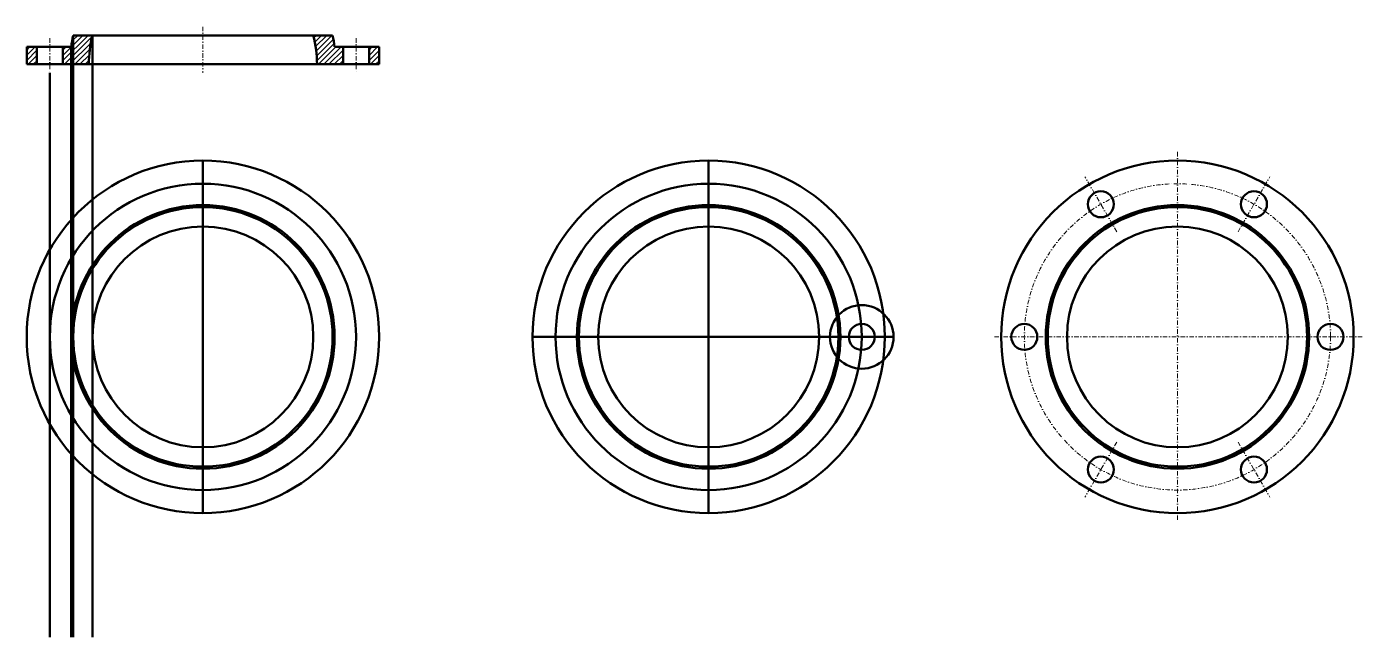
# Model space of a CAD drawing. Header units: millimetres. Extents: x 7195 to 15852, y -351 to 871.
# Drawn here: x 12029 to 14341, y -351 to 706 of the extents above; entities that cross this region are included whole.
import ezdxf

# ---------------------------------------------------------------- set-up
doc = ezdxf.new("R2010")
doc.units = ezdxf.units.MM
doc.header["$LTSCALE"] = 0.3
doc.linetypes.add('DASHDOTX2', pattern=[50.8, 25.4, -12.7, 0, -12.7])
for name, color, linetype, lineweight in [('Contorno', 5, 'Continuous', 50), ('Hachura', 252, 'Continuous', 15), ('Linha de Centro', 46, 'DASHDOTX2', 9)]:
    doc.layers.add(name, color=color, linetype=linetype, lineweight=lineweight)

msp = doc.modelspace()

# ---------------------------------------------------------------- hatches: boundary and pattern name
at = {"layer": 'Hachura'}
h = msp.add_hatch(dxfattribs=at)
h.set_pattern_fill('ANSI31', color=256, scale=2)
h.set_pattern_definition([(45, (-3374.5707, -756.2577), (-4.490128, 4.490128), [])])
h.paths.add_polyline_path([(12046.729, 670.666), (12029.229, 670.666), (12029.229, 640.666), (12046.729, 640.666)])
h.paths.add_polyline_path([(12143.162, 690.666), (12109.729, 690.666, 0.02208698), (12106.193, 670.666), (12091.729, 670.666), (12091.729, 640.666), (12136.729, 640.666, -0.06407497)])
h.paths.add_polyline_path([(12576.729, 670.666), (12562.264, 670.666, 0.02208698), (12558.728, 690.666), (12525.295, 690.666, -0.06407497), (12531.729, 640.666), (12576.729, 640.666)])
h.paths.add_polyline_path([(12639.229, 670.666), (12621.729, 670.666), (12621.729, 640.666), (12639.229, 640.666)])

# ---------------------------------------------------------------- linework, layer by layer
at = {"layer": 'Contorno'}
for p, q in [((12106.193, 670.666), (12029.229, 670.666)), ((12029.229, 670.666), (12029.229, 640.666)), ((12046.729, 670.666), (12046.729, 640.666)), ((12091.729, 670.666), (12091.729, 640.666)), ((12106.193, 670.666), (12106.193, -350.784)), ((12334.229, 690.666), (12109.729, 690.666)), ((12109.729, 690.666), (12109.729, -350.784)), ((12143.162, 690.666), (12143.162, -350.784)), ((12334.229, 690.666), (12558.728, 690.666)), ((12562.264, 670.666), (12639.229, 670.666)), ((12576.729, 670.666), (12576.729, 640.666)), ((12621.729, 670.666), (12621.729, 640.666)), ((12639.229, 670.666), (12639.229, 640.666)), ((12334.229, 640.666), (12029.229, 640.666)), ((12069.229, 625.666), (12069.229, -350.784)), ((12334.229, 640.666), (12639.229, 640.666)), ((12334.229, 473.964), (12334.229, -136.036)), ((13209.621, 473.964), (13209.621, -136.036)), ((12904.621, 168.964), (13529.621, 168.964))]:
    msp.add_line(p, q, dxfattribs=at)
for centre, radius in [((12334.229, 168.964), 305), ((13209.621, 168.964), 305), ((14021.038, 168.964), 305), ((12334.229, 168.964), 265), ((13209.621, 168.964), 265), ((13888.538, 398.461), 22.5), ((14153.538, 398.461), 22.5), ((12334.229, 168.964), 228.035), ((12334.229, 168.964), 224.499), ((13209.621, 168.964), 228.035), ((13209.621, 168.964), 224.499), ((14021.038, 168.964), 228.035), ((14021.038, 168.964), 224.499), ((12334.229, 168.964), 191.066), ((13209.621, 168.964), 191.066), ((14021.038, 168.964), 191.066), ((13474.621, 168.964), 55), ((13474.621, 168.964), 22.5), ((13756.038, 168.964), 22.5), ((14286.038, 168.964), 22.5), ((13888.538, -60.533), 22.5), ((14153.538, -60.533), 22.5)]:
    msp.add_circle(centre, radius, dxfattribs=at)
for radius, start, end in [(230, 167.444142, 172.505283), (197.5, 165.335146, 180), (197.5, 0, 14.664854), (230, 7.494717, 12.555858)]:
    msp.add_arc((12334.229, 640.666), radius, start, end, dxfattribs=at)
at = {"layer": 'Linha de Centro'}
for p, q in [((12334.229, 705.666), (12334.229, 625.666)), ((12069.229, 685.666), (12069.229, 625.666)), ((12599.229, 685.666), (12599.229, 625.666)), ((14021.038, 488.964), (14021.038, -151.036)), ((13916.038, 350.829), (13861.038, 446.092)), ((14126.038, 350.829), (14181.038, 446.092)), ((14341.038, 168.964), (13701.038, 168.964)), ((13916.038, -12.901), (13861.038, -108.164)), ((14126.038, -12.901), (14181.038, -108.164))]:
    msp.add_line(p, q, dxfattribs=at)
msp.add_circle((14021.038, 168.964), 265, dxfattribs=at)

doc.saveas('drawing.dxf')
